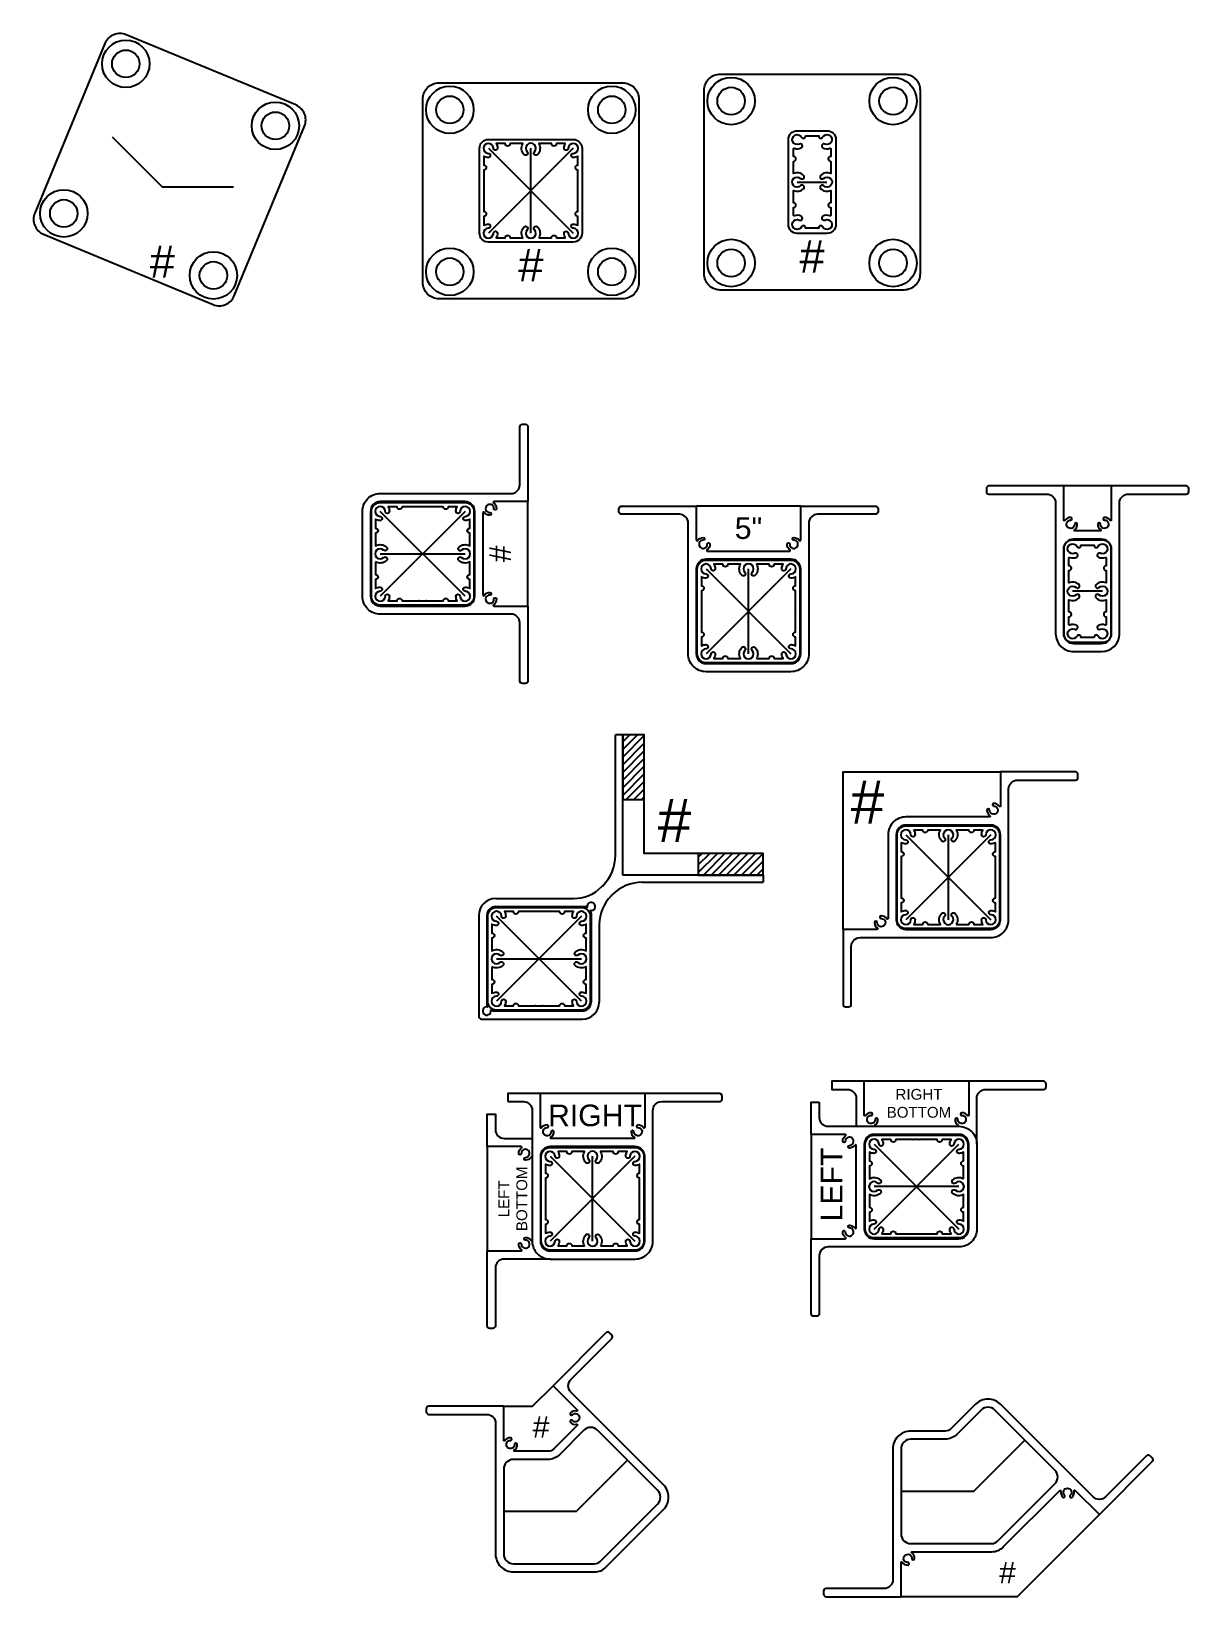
# Model space of a CAD drawing. Header units: inches. Extents: x -297 to 791, y -313 to 332.
# Drawn here: x -37.33 to -10.53, y 229.41 to 265.65 of the extents above; entities that cross this region are included whole.
import ezdxf
from ezdxf.enums import TextEntityAlignment as Align

# ---------------------------------------------------------------- set-up
doc = ezdxf.new("R2010")
doc.units = ezdxf.units.IN
doc.header["$LTSCALE"] = 0.5
doc.header["$MEASUREMENT"] = 0
doc.layers.get('Defpoints').update_dxf_attribs({"color": 85})
doc.layers.add('1', color=161, linetype='Continuous')
doc.layers.add('Detail', color=251, linetype='Continuous')
doc.styles.add('GreenTitle', font='arial.ttf', dxfattribs={"height": 0.0625})
pattern_1 = [(45, (-669.76764, 335.62549), (0.088388348, -0.088388348), [])]

# ---------------------------------------------------------------- blocks, each defined once
blk = doc.blocks.new('FB')
for points in [[(-1.05, 1.709, -1), (-1.05, 1.648, 2.449435), (-0.956, 1.554, -1), (-0.894, 1.554, -0.250441), (-0.963, 1.423, 0.737643), (-0.954, 1.396), (0.954, 1.396, 0.737643), (0.963, 1.423, -0.250441), (0.894, 1.554, -1), (0.956, 1.554, 2.449435), (1.05, 1.648, -1), (1.05, 1.709, -0.250455), (1.181, 1.641, 0.737662), (1.208, 1.65), (1.208, 2.438), (2.941, 2.438, -0.414214), (3, 2.379), (3, 2.309, -0.414214), (2.941, 2.25), (1.601, 2.25, 0.414214), (1.396, 2.045), (1.396, -0.983, -0.414214), (0.983, -1.396), (-0.983, -1.396, -0.414214), (-1.396, -0.983), (-1.396, 2.045, 0.414214), (-1.601, 2.25), (-2.941, 2.25, -0.414214), (-3, 2.309), (-3, 2.379, -0.414214), (-2.941, 2.438), (-1.208, 2.438), (-1.208, 1.65, 0.737662), (-1.181, 1.641, -0.250455)], [(1.208, -0.983), (1.208, 0.983, 0.414214), (0.983, 1.208), (-0.983, 1.208, 0.414214), (-1.208, 0.983), (-1.208, -0.983, 0.414214), (-0.983, -1.208), (0.983, -1.208, 0.414214)], [(-1.188, 0.983, -0.414214), (-0.983, 1.188), (0.983, 1.188, -0.414214), (1.188, 0.983), (1.188, -0.983, -0.414214), (0.983, -1.188), (-0.983, -1.188, -0.414214), (-1.188, -0.983)], [(0.184, -1.091), (0.478, -1.091, -1), (0.594, -1.091), (0.799, -1.091, -0.128578), (0.77, -0.987, -1), (0.867, -0.985, 2.347638), (0.985, -0.867, -1), (0.987, -0.77, -0.128578), (1.091, -0.799), (1.091, -0.594, -1), (1.091, -0.478), (1.091, -0.089), (1.081, -0.079), (1.091, -0.069), (1.091, 0.069), (1.081, 0.079), (1.091, 0.089), (1.091, 0.478, -1), (1.091, 0.594), (1.091, 0.799, -0.128578), (0.987, 0.77, -1), (0.985, 0.867, 2.347638), (0.867, 0.985, -1), (0.77, 0.987, -0.128578), (0.799, 1.091), (0.594, 1.091, -1), (0.478, 1.091), (0.184, 1.091, -0.336086), (0.154, 0.836, -1), (0.084, 0.903, 2.347638), (-0.084, 0.903, -1), (-0.154, 0.836, -0.336086), (-0.184, 1.091), (-0.478, 1.091, -1), (-0.594, 1.091), (-0.799, 1.091, -0.128578), (-0.77, 0.987, -1), (-0.867, 0.985, 2.347638), (-0.985, 0.867, -1), (-0.987, 0.77, -0.128578), (-1.091, 0.799), (-1.091, 0.594, -1), (-1.091, 0.478), (-1.091, -0.478, -1), (-1.091, -0.594), (-1.091, -0.799, -0.128578), (-0.987, -0.77, -1), (-0.985, -0.867, 2.347638), (-0.867, -0.985, -1), (-0.77, -0.987, -0.128578), (-0.799, -1.091), (-0.594, -1.091, -1), (-0.478, -1.091), (-0.184, -1.091, -0.336086), (-0.154, -0.836, -1), (-0.084, -0.903, 2.347638), (0.084, -0.903, -1), (0.154, -0.836, -0.336086)]]:
    blk.add_lwpolyline(points, format="xyb", close=True)
at = {"layer": 'Defpoints'}
for p, q in [((1.208, 2.438), (-1.208, 2.438)), ((-0.983, 0.983), (0.983, -0.983)), ((0.983, 0.983), (-0.983, -0.983)), ((0, -0.983), (0, 0.983))]:
    blk.add_line(p, q, dxfattribs=at)
at = {"layer": 'Defpoints', "style": 'GreenTitle'}
blk.add_text('#', height=0.5, dxfattribs=at).set_placement((0, 1.396), align=Align.BOTTOM_CENTER)
blk = doc.blocks.new('BP')
for points in [[(-2.5, -2.125), (-2.5, 2.125, -0.414214), (-2.125, 2.5), (2.125, 2.5, -0.414214), (2.5, 2.125), (2.5, -2.125, -0.414214), (2.125, -2.5), (-2.125, -2.5, -0.414214)], [(-1.188, 0.983, -0.414214), (-0.983, 1.188), (0.983, 1.188, -0.414214), (1.188, 0.983), (1.188, -0.983, -0.414214), (0.983, -1.188), (-0.983, -1.188, -0.414214), (-1.188, -0.983)], [(0.184, -1.091), (0.478, -1.091, -1), (0.594, -1.091), (0.799, -1.091, -0.128578), (0.77, -0.987, -1), (0.867, -0.985, 2.347638), (0.985, -0.867, -1), (0.987, -0.77, -0.128578), (1.091, -0.799), (1.091, -0.594, -1), (1.091, -0.478), (1.091, -0.089), (1.081, -0.079), (1.091, -0.069), (1.091, 0.069), (1.081, 0.079), (1.091, 0.089), (1.091, 0.478, -1), (1.091, 0.594), (1.091, 0.799, -0.128578), (0.987, 0.77, -1), (0.985, 0.867, 2.347638), (0.867, 0.985, -1), (0.77, 0.987, -0.128578), (0.799, 1.091), (0.594, 1.091, -1), (0.478, 1.091), (0.184, 1.091, -0.336086), (0.154, 0.836, -1), (0.084, 0.903, 2.347638), (-0.084, 0.903, -1), (-0.154, 0.836, -0.336086), (-0.184, 1.091), (-0.478, 1.091, -1), (-0.594, 1.091), (-0.799, 1.091, -0.128578), (-0.77, 0.987, -1), (-0.867, 0.985, 2.347638), (-0.985, 0.867, -1), (-0.987, 0.77, -0.128578), (-1.091, 0.799), (-1.091, 0.594, -1), (-1.091, 0.478), (-1.091, -0.478, -1), (-1.091, -0.594), (-1.091, -0.799, -0.128578), (-0.987, -0.77, -1), (-0.985, -0.867, 2.347638), (-0.867, -0.985, -1), (-0.77, -0.987, -0.128578), (-0.799, -1.091), (-0.594, -1.091, -1), (-0.478, -1.091), (-0.184, -1.091, -0.336086), (-0.154, -0.836, -1), (-0.084, -0.903, 2.347638), (0.084, -0.903, -1), (0.154, -0.836, -0.336086)]]:
    blk.add_lwpolyline(points, format="xyb", close=True)
for centre, radius in [((-1.875, 1.875), 0.549), ((-1.875, 1.875), 0.319), ((1.875, 1.875), 0.549), ((1.875, 1.875), 0.319), ((-1.875, -1.875), 0.549), ((1.875, -1.875), 0.549), ((-1.875, -1.875), 0.319), ((1.875, -1.875), 0.319)]:
    blk.add_circle(centre, radius)
at = {"layer": 'Defpoints'}
for p, q in [((-0.983, 0.983), (0.983, -0.983)), ((0.983, 0.983), (-0.983, -0.983)), ((0, -0.983), (0, 0.983))]:
    blk.add_line(p, q, dxfattribs=at)
at = {"layer": 'Defpoints', "insert": (0, -1.347), "char_height": 0.75, "attachment_point": 2, "style": 'GreenTitle'}
blk.add_mtext_dynamic_manual_height_columns('#', width=1.24008, gutter_width=0.312, heights=[0], dxfattribs=at)
blk = doc.blocks.new('FBO')
h = blk.add_hatch()
h.set_pattern_fill('ANSI31', color=256, angle=-90, style=0)
h.set_pattern_definition(pattern_1)
h.paths.add_polyline_path([(1.938, 5.188), (2.438, 5.188), (2.438, 3.688), (1.938, 3.688)])
h = blk.add_hatch()
h.set_pattern_fill('ANSI31', color=256, angle=-90, style=0)
h.set_pattern_definition(pattern_1)
h.paths.add_polyline_path([(3.688, 1.938), (3.688, 2.438), (5.188, 2.438), (5.188, 1.938)])
for p, q in [((1.938, 5.188), (1.77, 5.188)), ((1.77, 2.396), (1.77, 5.188)), ((1.938, 1.938), (1.938, 5.188)), ((5.188, 1.938), (1.938, 1.938)), ((5.188, 1.938), (5.188, 1.77)), ((1.458, 1.67), (1.477, 1.689)), ((1.67, 1.458), (1.689, 1.477)), ((2.396, 1.77), (5.188, 1.77)), ((-1.003, 1.396), (0.796, 1.396)), ((-1.003, 1.208), (1.059, 1.208)), ((1.099, 1.185), (1.087, 1.196)), ((1.185, 1.099), (1.196, 1.087)), ((-1.396, 1.003), (-1.396, -1.334)), ((-1.208, 1.003), (-1.208, -1.059)), ((1.208, 1.059), (1.208, -1.003)), ((1.396, 0.796), (1.396, -1.003)), ((-1.185, -1.099), (-1.196, -1.087)), ((-1.334, -1.396), (1.003, -1.396)), ((-1.099, -1.185), (-1.087, -1.196)), ((-1.059, -1.208), (1.003, -1.208))]:
    blk.add_line(p, q)
for points in [[(2.438, 3.688), (2.438, 5.188), (1.938, 5.188), (1.938, 3.688)], [(3.688, 2.438), (3.688, 1.938), (5.188, 1.938), (5.188, 2.438)]]:
    blk.add_lwpolyline(points, close=True)
for points in [[(0.983, 1.188, -0.414214), (1.188, 0.983), (1.188, -0.983, -0.414214), (0.983, -1.188), (-0.983, -1.188, -0.414214), (-1.188, -0.983), (-1.188, 0.983, -0.414214), (-0.983, 1.188)], [(-1.091, -0.184), (-1.091, -0.478, -1), (-1.091, -0.594), (-1.091, -0.799, -0.128578), (-0.987, -0.77, -1), (-0.985, -0.867, 2.347638), (-0.867, -0.985, -1), (-0.77, -0.987, -0.128578), (-0.799, -1.091), (-0.594, -1.091, -1), (-0.478, -1.091), (-0.089, -1.091), (-0.079, -1.081), (-0.069, -1.091), (0.069, -1.091), (0.079, -1.081), (0.089, -1.091), (0.478, -1.091, -1), (0.594, -1.091), (0.799, -1.091, -0.128578), (0.77, -0.987, -1), (0.867, -0.985, 2.347638), (0.985, -0.867, -1), (0.987, -0.77, -0.128578), (1.091, -0.799), (1.091, -0.594, -1), (1.091, -0.478), (1.091, -0.184, -0.336086), (0.836, -0.154, -1), (0.903, -0.084, 2.347638), (0.903, 0.084, -1), (0.836, 0.154, -0.336086), (1.091, 0.184), (1.091, 0.478, -1), (1.091, 0.594), (1.091, 0.799, -0.128578), (0.987, 0.77, -1), (0.985, 0.867, 2.347638), (0.867, 0.985, -1), (0.77, 0.987, -0.128578), (0.799, 1.091), (0.594, 1.091, -1), (0.478, 1.091), (-0.478, 1.091, -1), (-0.594, 1.091), (-0.799, 1.091, -0.128578), (-0.77, 0.987, -1), (-0.867, 0.985, 2.347638), (-0.985, 0.867, -1), (-0.987, 0.77, -0.128578), (-1.091, 0.799), (-1.091, 0.594, -1), (-1.091, 0.478), (-1.091, 0.184, -0.336086), (-0.836, 0.154, -1), (-0.903, 0.084, 2.347638), (-0.903, -0.084, -1), (-0.836, -0.154, -0.336086)]]:
    blk.add_lwpolyline(points, format="xyb", close=True)
for centre, radius, start, end in [((0.77, 2.396), 1, 315, 360), ((0.796, 2.332), 0.936, 270, 315), ((2.332, 0.796), 0.936, 135, 180), ((2.396, 0.77), 1, 90, 135), ((-1.003, 1.003), 0.393, 90, 180), ((-1.003, 1.003), 0.205, 90, 180), ((1.059, 1.169), 0.0394, 45, 90), ((1.106, 1.192), 0.00984, 225, 9.6172), ((1.209, 1.209), 0.0951, 260.3828, 189.6172), ((1.192, 1.106), 0.00984, 80.3828, 225), ((1.169, 1.059), 0.0394, 360, 45), ((-1.169, -1.059), 0.0394, 180, 225), ((1.003, -1.003), 0.393, 270, 360), ((1.003, -1.003), 0.205, 270, 360), ((-1.334, -1.334), 0.0618, 180, 270), ((-1.209, -1.209), 0.0951, 80.3828, 9.6172), ((-1.192, -1.106), 0.00984, 260.3828, 45), ((-1.106, -1.192), 0.00984, 45, 189.6172), ((-1.059, -1.169), 0.0394, 225, 270)]:
    blk.add_arc(centre, radius, start, end)
at = {"layer": 'Defpoints'}
for p, q in [((0.983, 0.983), (-0.983, -0.983)), ((0.983, -0.983), (-0.983, 0.983)), ((-0.983, 0), (0.983, 0))]:
    blk.add_line(p, q, dxfattribs=at)
blk.add_lwpolyline([(3.688, 2.438), (2.438, 2.438), (2.438, 3.688)], dxfattribs=at)
at = {"layer": 'Defpoints', "insert": (3.135, 3.201), "char_height": 1, "attachment_point": 5, "style": 'GreenTitle'}
blk.add_mtext_dynamic_manual_height_columns('#', width=0.87782, gutter_width=0.312, heights=[0], dxfattribs=at)
blk = doc.blocks.new('FB5')
for points in [[(-1.05, 1.709, -1), (-1.05, 1.648, 2.449435), (-0.956, 1.554, -1), (-0.894, 1.554, -0.250441), (-0.963, 1.423, 0.737643), (-0.954, 1.396), (0.954, 1.396, 0.737643), (0.963, 1.423, -0.250441), (0.894, 1.554, -1), (0.956, 1.554, 2.449435), (1.05, 1.648, -1), (1.05, 1.709, -0.250455), (1.181, 1.641, 0.737662), (1.208, 1.65), (1.208, 2.438), (2.941, 2.438, -0.414214), (3, 2.379), (3, 2.309, -0.414214), (2.941, 2.25), (1.601, 2.25, 0.414214), (1.396, 2.045), (1.396, -0.983, -0.414214), (0.983, -1.396), (-0.983, -1.396, -0.414214), (-1.396, -0.983), (-1.396, 2.045, 0.414214), (-1.601, 2.25), (-2.941, 2.25, -0.414214), (-3, 2.309), (-3, 2.379, -0.414214), (-2.941, 2.438), (-1.208, 2.438), (-1.208, 1.65, 0.737662), (-1.181, 1.641, -0.250455)], [(1.208, -0.983), (1.208, 0.983, 0.414214), (0.983, 1.208), (-0.983, 1.208, 0.414214), (-1.208, 0.983), (-1.208, -0.983, 0.414214), (-0.983, -1.208), (0.983, -1.208, 0.414214)], [(-1.188, 0.983, -0.414214), (-0.983, 1.188), (0.983, 1.188, -0.414214), (1.188, 0.983), (1.188, -0.983, -0.414214), (0.983, -1.188), (-0.983, -1.188, -0.414214), (-1.188, -0.983)], [(0.184, -1.091), (0.478, -1.091, -1), (0.594, -1.091), (0.799, -1.091, -0.128578), (0.77, -0.987, -1), (0.867, -0.985, 2.347638), (0.985, -0.867, -1), (0.987, -0.77, -0.128578), (1.091, -0.799), (1.091, -0.594, -1), (1.091, -0.478), (1.091, -0.089), (1.081, -0.079), (1.091, -0.069), (1.091, 0.069), (1.081, 0.079), (1.091, 0.089), (1.091, 0.478, -1), (1.091, 0.594), (1.091, 0.799, -0.128578), (0.987, 0.77, -1), (0.985, 0.867, 2.347638), (0.867, 0.985, -1), (0.77, 0.987, -0.128578), (0.799, 1.091), (0.594, 1.091, -1), (0.478, 1.091), (0.184, 1.091, -0.336086), (0.154, 0.836, -1), (0.084, 0.903, 2.347638), (-0.084, 0.903, -1), (-0.154, 0.836, -0.336086), (-0.184, 1.091), (-0.478, 1.091, -1), (-0.594, 1.091), (-0.799, 1.091, -0.128578), (-0.77, 0.987, -1), (-0.867, 0.985, 2.347638), (-0.985, 0.867, -1), (-0.987, 0.77, -0.128578), (-1.091, 0.799), (-1.091, 0.594, -1), (-1.091, 0.478), (-1.091, -0.478, -1), (-1.091, -0.594), (-1.091, -0.799, -0.128578), (-0.987, -0.77, -1), (-0.985, -0.867, 2.347638), (-0.867, -0.985, -1), (-0.77, -0.987, -0.128578), (-0.799, -1.091), (-0.594, -1.091, -1), (-0.478, -1.091), (-0.184, -1.091, -0.336086), (-0.154, -0.836, -1), (-0.084, -0.903, 2.347638), (0.084, -0.903, -1), (0.154, -0.836, -0.336086)]]:
    blk.add_lwpolyline(points, format="xyb", close=True)
at = {"layer": 'Defpoints'}
for p, q in [((1.208, 2.438), (-1.208, 2.438)), ((-0.983, 0.983), (0.983, -0.983)), ((0.983, 0.983), (-0.983, -0.983)), ((0, -0.983), (0, 0.983))]:
    blk.add_line(p, q, dxfattribs=at)
at = {"layer": 'Defpoints', "style": 'GreenTitle'}
blk.add_text('5"', height=0.5, dxfattribs=at).set_placement((0, 1.528), align=Align.BOTTOM_CENTER)
blk = doc.blocks.new('STD POST-NEW')
for points in [[(0.983, 1.188, -0.414214), (1.188, 0.983), (1.188, -0.983, -0.414214), (0.983, -1.188), (-0.983, -1.188, -0.414214), (-1.188, -0.983), (-1.188, 0.983, -0.414214), (-0.983, 1.188)], [(-1.091, -0.184), (-1.091, -0.478, -1), (-1.091, -0.594), (-1.091, -0.799, -0.128578), (-0.987, -0.77, -1), (-0.985, -0.867, 2.347638), (-0.867, -0.985, -1), (-0.77, -0.987, -0.128578), (-0.799, -1.091), (-0.594, -1.091, -1), (-0.478, -1.091), (-0.089, -1.091), (-0.079, -1.081), (-0.069, -1.091), (0.069, -1.091), (0.079, -1.081), (0.089, -1.091), (0.478, -1.091, -1), (0.594, -1.091), (0.799, -1.091, -0.128578), (0.77, -0.987, -1), (0.867, -0.985, 2.347638), (0.985, -0.867, -1), (0.987, -0.77, -0.128578), (1.091, -0.799), (1.091, -0.594, -1), (1.091, -0.478), (1.091, -0.184, -0.336086), (0.836, -0.154, -1), (0.903, -0.084, 2.347638), (0.903, 0.084, -1), (0.836, 0.154, -0.336086), (1.091, 0.184), (1.091, 0.478, -1), (1.091, 0.594), (1.091, 0.799, -0.128578), (0.987, 0.77, -1), (0.985, 0.867, 2.347638), (0.867, 0.985, -1), (0.77, 0.987, -0.128578), (0.799, 1.091), (0.594, 1.091, -1), (0.478, 1.091), (-0.478, 1.091, -1), (-0.594, 1.091), (-0.799, 1.091, -0.128578), (-0.77, 0.987, -1), (-0.867, 0.985, 2.347638), (-0.985, 0.867, -1), (-0.987, 0.77, -0.128578), (-1.091, 0.799), (-1.091, 0.594, -1), (-1.091, 0.478), (-1.091, 0.184, -0.336086), (-0.836, 0.154, -1), (-0.903, 0.084, 2.347638), (-0.903, -0.084, -1), (-0.836, -0.154, -0.336086)]]:
    blk.add_lwpolyline(points, format="xyb", close=True)
at = {"layer": 'Defpoints'}
for p, q in [((0.983, 0.983), (-0.983, -0.983)), ((0.983, -0.983), (-0.983, 0.983)), ((-0.983, 0), (0.983, 0))]:
    blk.add_line(p, q, dxfattribs=at)
blk = doc.blocks.new('FBTL')
blk.add_lwpolyline([(1.958, 2.25), (1.601, 2.25, 0.414214), (1.396, 2.045), (1.396, -0.983, -0.414214), (0.983, -1.396), (-0.983, -1.396, -0.414214), (-1.396, -0.983), (-1.396, 2.045, 0.414214), (-1.601, 2.25), (-2.941, 2.25, -0.414214), (-3, 2.309), (-3, 2.379, -0.414214), (-2.941, 2.438), (-1.208, 2.438), (-1.208, 1.65, 0.737662), (-1.181, 1.641, -0.250455), (-1.05, 1.709, -1), (-1.05, 1.648, 2.449435), (-0.956, 1.554, -1), (-0.894, 1.554, -0.250441), (-0.963, 1.423, 0.737643), (-0.954, 1.396), (0.954, 1.396, 0.737643), (0.963, 1.423, -0.250441), (0.894, 1.554, -1), (0.956, 1.554, 2.449435), (1.05, 1.648, -1), (1.05, 1.709, -0.250455), (1.181, 1.641, 0.737662), (1.208, 1.65), (1.208, 2.438), (1.958, 2.438)], format="xyb", close=True)
at = {"layer": 'Defpoints'}
blk.add_line((1.208, 2.438), (-1.208, 2.438), dxfattribs=at)
at = {"layer": 'Detail'}
blk.add_lwpolyline([(1.208, -0.983), (1.208, 0.983, 0.414214), (0.983, 1.208), (-0.983, 1.208, 0.414214), (-1.208, 0.983), (-1.208, -0.983, 0.414214), (-0.983, -1.208), (0.983, -1.208, 0.414214)], format="xyb", close=True, dxfattribs=at)
at = {"rotation": 90}
blk.add_blockref('STD POST-NEW', (0, 0), dxfattribs=at)
at = {"layer": 'Defpoints', "insert": (0.05, 1.965), "char_height": 0.5, "attachment_point": 5, "style": 'GreenTitle'}
blk.add_mtext_dynamic_manual_height_columns('LEFT', width=0.83196, gutter_width=0.312, heights=[0], dxfattribs=at)
blk = doc.blocks.new('FBTR')
blk.add_lwpolyline([(-1.958, 2.25), (-1.601, 2.25, -0.414214), (-1.396, 2.045), (-1.396, -0.983, 0.414214), (-0.983, -1.396), (0.983, -1.396, 0.414214), (1.396, -0.983), (1.396, 2.045, -0.414214), (1.601, 2.25), (2.941, 2.25, 0.414214), (3, 2.309), (3, 2.379, 0.414214), (2.941, 2.438), (1.208, 2.438), (1.208, 1.65, -0.737662), (1.181, 1.641, 0.250455), (1.05, 1.709, 1), (1.05, 1.648, -2.449435), (0.956, 1.554, 1), (0.894, 1.554, 0.250441), (0.963, 1.423, -0.737643), (0.954, 1.396), (-0.954, 1.396, -0.737643), (-0.963, 1.423, 0.250441), (-0.894, 1.554, 1), (-0.956, 1.554, -2.449435), (-1.05, 1.648, 1), (-1.05, 1.709, 0.250455), (-1.181, 1.641, -0.737662), (-1.208, 1.65), (-1.208, 2.438), (-1.958, 2.438)], format="xyb", close=True)
at = {"layer": 'Defpoints'}
blk.add_line((1.208, 2.438), (-1.208, 2.438), dxfattribs=at)
at = {"layer": 'Detail'}
blk.add_lwpolyline([(1.208, -0.983), (1.208, 0.983, 0.414214), (0.983, 1.208), (-0.983, 1.208, 0.414214), (-1.208, 0.983), (-1.208, -0.983, 0.414214), (-0.983, -1.208), (0.983, -1.208, 0.414214)], format="xyb", close=True, dxfattribs=at)
at = {"rotation": 90}
blk.add_blockref('STD POST-NEW', (0, 0), dxfattribs=at)
at = {"layer": 'Defpoints', "insert": (0.057, 1.927), "char_height": 0.5, "attachment_point": 5, "style": 'GreenTitle'}
blk.add_mtext_dynamic_manual_height_columns('RIGHT', width=1.13914, gutter_width=0.312, heights=[0], dxfattribs=at)
blk = doc.blocks.new('FBTLB')
for points in [[(-1.396, 0.983), (-1.396, 2.045, 0.414214), (-1.601, 2.25), (-2.941, 2.25, -0.414214), (-3, 2.309), (-3, 2.379, -0.414214), (-2.941, 2.438), (-1.208, 2.438), (-1.208, 1.65, 0.737662), (-1.181, 1.641, -0.250455), (-1.05, 1.709, -1), (-1.05, 1.648, 2.449435), (-0.956, 1.554, -1), (-0.894, 1.554, -0.250441), (-0.963, 1.423, 0.737643), (-0.954, 1.396)], [(0.954, 1.396), (0.954, 1.396, 0.737643), (0.963, 1.423, -0.250441), (0.894, 1.554, -1), (0.956, 1.554, 2.449435), (1.05, 1.648, -1), (1.05, 1.709, -0.250455), (1.181, 1.641, 0.737662), (1.208, 1.65), (1.208, 2.438), (1.958, 2.438), (1.958, 2.25), (1.601, 2.25, 0.414214), (1.396, 2.045), (1.396, 1.396)]]:
    blk.add_lwpolyline(points, format="xyb")
at = {"layer": 'Defpoints'}
blk.add_line((1.208, 2.438), (-1.208, 2.438), dxfattribs=at)
at = {"layer": 'Defpoints', "insert": (-0.001, 1.845), "char_height": 0.25, "attachment_point": 5, "style": 'GreenTitle'}
blk.add_mtext_dynamic_manual_height_columns('LEFT\\PBOTTOM', width=0.83196, gutter_width=0.312, heights=[0], dxfattribs=at)
blk = doc.blocks.new('FBTRB')
for points in [[(-0.954, 1.396), (-0.954, 1.396, -0.737643), (-0.963, 1.423, 0.250441), (-0.894, 1.554, 1), (-0.956, 1.554, -2.449435), (-1.05, 1.648, 1), (-1.05, 1.709, 0.250455), (-1.181, 1.641, -0.737662), (-1.208, 1.65), (-1.208, 2.438), (-1.958, 2.438), (-1.958, 2.25), (-1.601, 2.25, -0.414214), (-1.396, 2.045), (-1.396, 1.396)], [(1.396, 0.983), (1.396, 2.045, -0.414214), (1.601, 2.25), (2.941, 2.25, 0.414214), (3, 2.309), (3, 2.379, 0.414214), (2.941, 2.438), (1.208, 2.438), (1.208, 1.65, -0.737662), (1.181, 1.641, 0.250455), (1.05, 1.709, 1), (1.05, 1.648, -2.449435), (0.956, 1.554, 1), (0.894, 1.554, 0.250441), (0.963, 1.423, -0.737643), (0.954, 1.396)]]:
    blk.add_lwpolyline(points, format="xyb")
at = {"layer": 'Defpoints'}
blk.add_line((1.208, 2.438), (-1.208, 2.438), dxfattribs=at)
at = {"layer": 'Defpoints', "insert": (0.057, 1.927), "char_height": 0.25, "attachment_point": 5, "style": 'GreenTitle'}
blk.add_mtext_dynamic_manual_height_columns('RIGHT\\PBOTTOM', width=1.13914, gutter_width=0.312, heights=[0], dxfattribs=at)
blk = doc.blocks.new('FBI45')
blk.add_lwpolyline([(-1.653, -1.639, 0.250455), (-1.522, -1.707, 1), (-1.523, -1.646, -2.449435), (-1.429, -1.552, 1), (-1.367, -1.552, 0.244932), (-1.433, -1.423, -0.729658), (-1.424, -1.396), (0.423, -1.396, 0.198912), (0.688, -1.286), (1.994, 0.02, -0.729658), (2.019, 0.007, 0.244932), (2.064, -0.131, 1), (2.108, -0.087, -2.449435), (2.24, -0.087, 1), (2.284, -0.131, 0.250455), (2.328, 0.01, -0.737662), (2.353, 0.023), (2.912, -0.536), (4.138, 0.69, 0.414214), (4.138, 0.773), (4.088, 0.823, 0.414214), (4.005, 0.823), (3.057, -0.125, -0.414214), (2.767, -0.125), (0.626, 2.016, 0.414214), (0.042, 2.016), (-0.523, 1.451, -0.198912), (-0.656, 1.396), (-1.455, 1.396, 0.414214), (-1.868, 0.983), (-1.868, -2.045, -0.414214), (-2.074, -2.25), (-3.413, -2.25, 0.414214), (-3.472, -2.309), (-3.472, -2.379, 0.414214), (-3.413, -2.438), (-1.68, -2.438), (-1.68, -1.648, -0.737662)], format="xyb", close=True)
blk.add_lwpolyline([(-0.39, 1.318, -0.198912), (-0.656, 1.208), (-1.455, 1.208, 0.414214), (-1.68, 0.983), (-1.68, -0.983, 0.414214), (-1.455, -1.208), (0.423, -1.208, 0.198912), (0.555, -1.153), (1.883, 0.175, 0.414214), (1.883, 0.493), (0.493, 1.883, 0.414214), (0.175, 1.883), (-0.39, 1.318)], format="xyb")
at = {"layer": 'Defpoints'}
for points in [[(1.174, 1.174), (0, 0), (-1.66, 0)], [(2.912, -0.536), (1.01, -2.438), (-1.68, -2.438)]]:
    blk.add_lwpolyline(points, dxfattribs=at)
at = {"layer": 'Defpoints', "insert": (0.784, -1.879), "char_height": 0.5, "attachment_point": 5, "style": 'GreenTitle'}
blk.add_mtext_dynamic_manual_height_columns('#', width=0.68967, gutter_width=0.312, heights=[0], dxfattribs=at)
blk = doc.blocks.new('FBO45')
blk.add_lwpolyline([(-1.68, 1.65), (-1.68, 2.44), (-3.413, 2.44, 0.414214), (-3.472, 2.381), (-3.472, 2.311, 0.414214), (-3.413, 2.252), (-2.074, 2.252, -0.414214), (-1.868, 2.047), (-1.868, -0.983, 0.414214), (-1.455, -1.396), (0.423, -1.396, 0.198912), (0.688, -1.286), (2.016, 0.042, 0.414214), (2.016, 0.626), (-0.126, 2.769, -0.414214), (-0.126, 3.059), (0.821, 4.006, 0.414214), (0.821, 4.09), (0.772, 4.139, 0.414214), (0.688, 4.139), (-0.537, 2.914), (0.022, 2.355, -0.737662), (0.008, 2.329, 0.250455), (-0.133, 2.285, 1), (-0.088, 2.242, -2.449435), (-0.088, 2.109, 1), (-0.133, 2.066, 0.250441), (0.008, 2.021, -0.737643), (0.022, 1.996), (-0.523, 1.451, -0.198912), (-0.656, 1.396), (-1.427, 1.396, -0.737643), (-1.435, 1.423, 0.250441), (-1.367, 1.554, 1), (-1.429, 1.554, -2.449435), (-1.523, 1.648, 1), (-1.522, 1.709, 0.250455), (-1.653, 1.641, -0.737662)], format="xyb", close=True)
blk.add_lwpolyline([(-0.39, 1.318, -0.198912), (-0.656, 1.208), (-1.455, 1.208, 0.414214), (-1.68, 0.983), (-1.68, -0.983, 0.414214), (-1.455, -1.208), (0.423, -1.208, 0.198912), (0.555, -1.153), (1.883, 0.175, 0.414214), (1.883, 0.493), (0.493, 1.883, 0.414214), (0.175, 1.883), (-0.39, 1.318)], format="xyb")
at = {"layer": 'Defpoints'}
for points in [[(-1.68, 2.44), (-1.011, 2.44), (-0.537, 2.914)], [(1.174, 1.174), (0, 0), (-1.66, 0)]]:
    blk.add_lwpolyline(points, dxfattribs=at)
at = {"layer": 'Defpoints', "insert": (-0.816, 1.962), "char_height": 0.5, "attachment_point": 5, "style": 'GreenTitle'}
blk.add_mtext_dynamic_manual_height_columns('#', width=0.62885, gutter_width=0.312, heights=[0], dxfattribs=at)
blk = doc.blocks.new('POST-TL')
for points in [[(-0.55, -0.983), (-0.55, 0.983, -0.414214), (-0.345, 1.188), (0.345, 1.188, -0.414214), (0.55, 0.983), (0.55, -0.983, -0.414214), (0.345, -1.188), (-0.345, -1.188, -0.414214), (-0.55, -0.983)], [(-0.153, 1.07), (0.153, 1.07, 0.848047), (0.243, 1.038, -2.34745), (0.294, 0.879, 1), (0.251, 0.792, 0.195976), (0.411, 0.781, -0.510056), (0.432, 0.766), (0.432, 0.593, 1), (0.432, 0.478), (0.432, 0.194, 0.305322), (0.197, 0.154, 1), (0.265, 0.084, -2.347638), (0.265, -0.084, 1), (0.197, -0.154, 0.305322), (0.432, -0.194), (0.432, -0.478, 1), (0.432, -0.593), (0.432, -0.766, -0.510068), (0.411, -0.781, 0.195966), (0.251, -0.792, 1.000018), (0.294, -0.879, -2.347508), (0.243, -1.038, 0.848063), (0.153, -1.07), (-0.153, -1.07, 0.848048), (-0.243, -1.038, -2.34745), (-0.294, -0.879, 1), (-0.251, -0.792, 0.195976), (-0.411, -0.781, -0.510055), (-0.432, -0.766), (-0.432, -0.593, 1), (-0.432, -0.478), (-0.432, -0.194, 0.305599), (-0.197, -0.154, 1), (-0.265, -0.084, -2.347638), (-0.265, 0.084, 1), (-0.197, 0.154, 0.305599), (-0.432, 0.194), (-0.432, 0.478, 1), (-0.432, 0.593), (-0.432, 0.766, -0.510068), (-0.411, 0.781, 0.195966), (-0.251, 0.792, 1.000018), (-0.294, 0.879, -2.347506), (-0.243, 1.038, 0.848063), (-0.153, 1.07)]]:
    blk.add_lwpolyline(points, format="xyb")
at = {"layer": 'Defpoints'}
blk.add_lwpolyline([(-0.345, 0), (0.345, 0)], dxfattribs=at)
blk = doc.blocks.new('BPT')
blk.add_lwpolyline([(-2.5, -2.125), (-2.5, 2.125, -0.414214), (-2.125, 2.5), (2.125, 2.5, -0.414214), (2.5, 2.125), (2.5, -2.125, -0.414214), (2.125, -2.5), (-2.125, -2.5, -0.414214)], format="xyb", close=True)
for centre, radius in [((-1.875, 1.875), 0.549), ((-1.875, 1.875), 0.319), ((1.875, 1.875), 0.549), ((1.875, 1.875), 0.319), ((-1.875, -1.875), 0.549), ((1.875, -1.875), 0.549), ((-1.875, -1.875), 0.319), ((1.875, -1.875), 0.319)]:
    blk.add_circle(centre, radius)
blk.add_blockref('POST-TL', (0, 0))
at = {"layer": 'Defpoints', "insert": (0, -1.347), "char_height": 0.75, "attachment_point": 2, "style": 'GreenTitle'}
blk.add_mtext_dynamic_manual_height_columns('#', width=1.24008, gutter_width=0.312, heights=[0], dxfattribs=at)
blk = doc.blocks.new('FBI')
for points in [[(0.954, 1.396), (-0.983, 1.396, 0.414214), (-1.396, 0.983), (-1.396, -0.954, -0.737643), (-1.423, -0.963, 0.250441), (-1.554, -0.894, 1), (-1.554, -0.956, -2.449435), (-1.648, -1.05, 1), (-1.709, -1.05, 0.250455), (-1.641, -1.181, -0.737662), (-1.65, -1.208), (-2.437, -1.208), (-2.437, -2.941, 0.414214), (-2.378, -3), (-2.308, -3, 0.414214), (-2.249, -2.941), (-2.249, -1.601, -0.414214), (-2.044, -1.396), (0.983, -1.396, 0.414214), (1.396, -0.983), (1.396, 2.044, -0.414214), (1.601, 2.249), (2.941, 2.249, 0.414214), (3, 2.308), (3, 2.378, 0.414214), (2.941, 2.438), (1.208, 2.438), (1.208, 1.65, -0.737662), (1.181, 1.641, 0.250455), (1.05, 1.709, 1), (1.05, 1.648, -2.449435), (0.956, 1.554, 1), (0.894, 1.554, 0.250441), (0.963, 1.423, -0.737643)], [(0.983, -1.208, 0.414214), (1.208, -0.983), (1.208, 0.983, 0.414214), (0.983, 1.208), (-0.983, 1.208, 0.414214), (-1.208, 0.983), (-1.208, -0.983, 0.414214), (-0.983, -1.208)]]:
    blk.add_lwpolyline(points, format="xyb", close=True)
at = {"layer": 'Defpoints'}
blk.add_lwpolyline([(-2.437, -1.208), (-2.437, 2.438), (1.208, 2.438)], dxfattribs=at)
at = {"rotation": 90}
blk.add_blockref('STD POST-NEW', (0, 0), dxfattribs=at)
at = {"layer": 'Defpoints', "insert": (-2.262, 2.24), "char_height": 1, "attachment_point": 1, "style": 'GreenTitle'}
blk.add_mtext_dynamic_manual_height_columns('#', width=1.26788, gutter_width=0.312, heights=[0], dxfattribs=at)
blk = doc.blocks.new('FBT')
for points in [[(-0.55, 2.438), (-2.283, 2.438, 0.414169), (-2.342, 2.378), (-2.342, 2.308, 0.414258), (-2.283, 2.249), (-0.943, 2.249, -0.414169), (-0.738, 2.044), (-0.738, -0.983, 0.414258), (-0.325, -1.396), (0.325, -1.396, 0.414169), (0.738, -0.983), (0.738, 2.044, -0.414258), (0.943, 2.249), (2.283, 2.249, 0.414169), (2.342, 2.308), (2.342, 2.378, 0.414258), (2.283, 2.438), (0.55, 2.438), (0.55, 1.649, -0.737696), (0.523, 1.641, 0.250533), (0.392, 1.709, 0.999791), (0.392, 1.647, -2.448975), (0.298, 1.553, 0.999946), (0.237, 1.554, 0.250502), (0.305, 1.423, -0.737812), (0.296, 1.396), (-0.296, 1.396, -0.737609), (-0.305, 1.423, 0.250362), (-0.237, 1.554, 1.000209), (-0.298, 1.553, -2.449896), (-0.392, 1.647, 1.000054), (-0.392, 1.709, 0.250394), (-0.523, 1.641, -0.737492), (-0.55, 1.649), (-0.55, 2.438)], [(0.55, 0.983), (0.55, -0.983, -0.414214), (0.345, -1.188), (-0.345, -1.188, -0.414214), (-0.55, -0.983), (-0.55, 0.983, -0.414214), (-0.345, 1.188), (0.345, 1.188, -0.414214), (0.55, 0.983)], [(0.153, -1.07), (-0.153, -1.07, 0.848047), (-0.243, -1.038, -2.34745), (-0.294, -0.879, 1), (-0.251, -0.792, 0.195976), (-0.411, -0.781, -0.510056), (-0.432, -0.766), (-0.432, -0.593, 1), (-0.432, -0.478), (-0.432, -0.194, 0.305322), (-0.197, -0.154, 1), (-0.265, -0.084, -2.347638), (-0.265, 0.084, 1), (-0.197, 0.154, 0.305322), (-0.432, 0.194), (-0.432, 0.478, 1), (-0.432, 0.593), (-0.432, 0.766, -0.510068), (-0.411, 0.781, 0.195966), (-0.251, 0.792, 1.000018), (-0.294, 0.879, -2.347508), (-0.243, 1.038, 0.848063), (-0.153, 1.07), (0.153, 1.07, 0.848048), (0.243, 1.038, -2.34745), (0.294, 0.879, 1), (0.251, 0.792, 0.195976), (0.411, 0.781, -0.510055), (0.432, 0.766), (0.432, 0.593, 1), (0.432, 0.478), (0.432, 0.194, 0.305599), (0.197, 0.154, 1), (0.265, 0.084, -2.347638), (0.265, -0.084, 1), (0.197, -0.154, 0.305599), (0.432, -0.194), (0.432, -0.478, 1), (0.432, -0.593), (0.432, -0.766, -0.510068), (0.411, -0.781, 0.195966), (0.251, -0.792, 1.000018), (0.294, -0.879, -2.347506), (0.243, -1.038, 0.848063), (0.153, -1.07)]]:
    blk.add_lwpolyline(points, format="xyb")
at = {"elevation": 0.021}
blk.add_lwpolyline([(0.325, 1.207), (-0.325, 1.207, 0.414169), (-0.55, 0.982), (-0.55, -0.983, 0.414258), (-0.325, -1.208), (0.325, -1.208, 0.414169), (0.55, -0.983), (0.55, 0.982, 0.414258), (0.325, 1.207, 0.761778)], format="xyb", dxfattribs=at)
at = {"layer": 'Defpoints'}
blk.add_line((0.55, 2.438), (-0.55, 2.438), dxfattribs=at)
blk.add_lwpolyline([(0.345, 0), (-0.345, 0)], dxfattribs=at)
blk = doc.blocks.new('BP45')
at = {"layer": 'Defpoints'}
for p in [(-1.164, 1.164), (1.647, 0)]:
    blk.add_line(p, (0, 0), dxfattribs=at)
at = {"layer": 'Detail'}
blk.add_lwpolyline([(-2.752, -1.09), (1.175, -2.717, 0.414214), (1.665, -2.514), (3.291, 1.413, 0.414214), (3.088, 1.903), (-0.838, 3.529, 0.414214), (-1.328, 3.326), (-2.955, -0.6, 0.414214)], format="xyb", close=True, dxfattribs=at)
for centre, radius in [((-0.846, 2.856), 0.549), ((-0.846, 2.856), 0.319), ((2.618, 1.421), 0.549), ((2.618, 1.421), 0.319), ((-2.281, -0.608), 0.549), ((-2.281, -0.608), 0.319), ((1.183, -2.043), 0.549), ((1.183, -2.043), 0.319)]:
    blk.add_circle(centre, radius, dxfattribs=at)
at = {"layer": 'Defpoints', "insert": (0, -1.347), "char_height": 0.75, "attachment_point": 2, "style": 'GreenTitle'}
blk.add_mtext_dynamic_manual_height_columns('#', width=1.24008, gutter_width=0.312, heights=[0], dxfattribs=at)

msp = doc.modelspace()

# ---------------------------------------------------------------- block references
at = {"layer": '1'}
msp.add_blockref('BP45', (-34.29303, 262.0406), dxfattribs=at)
at = {"layer": 'Detail'}
for name, p in [('BPT', (-19.2488, 262.15951)), ('BP', (-25.76147, 261.95682)), ('FBT', (-12.87141, 252.68432)), ('FB5', (-20.7214, 252.21872)), ('FBO', (-25.5721, 244.17661)), ('FBI', (-16.09425, 246.06445)), ('FBTR', (-24.33242, 238.61958)), ('FBTRB', (-16.83162, 238.90096)), ('FBO45', (-24.70936, 231.37662)), ('FBI45', (-15.51022, 231.84531))]:
    msp.add_blockref(name, p, dxfattribs=at)
for name, p, rotation in [('FB', (-28.26566, 253.55145), 270), ('FBTL', (-16.83162, 238.90096), 90), ('FBTLB', (-24.33242, 238.61958), 90)]:
    msp.add_blockref(name, p, dxfattribs=dict(at, rotation=rotation))

doc.saveas('drawing.dxf')
